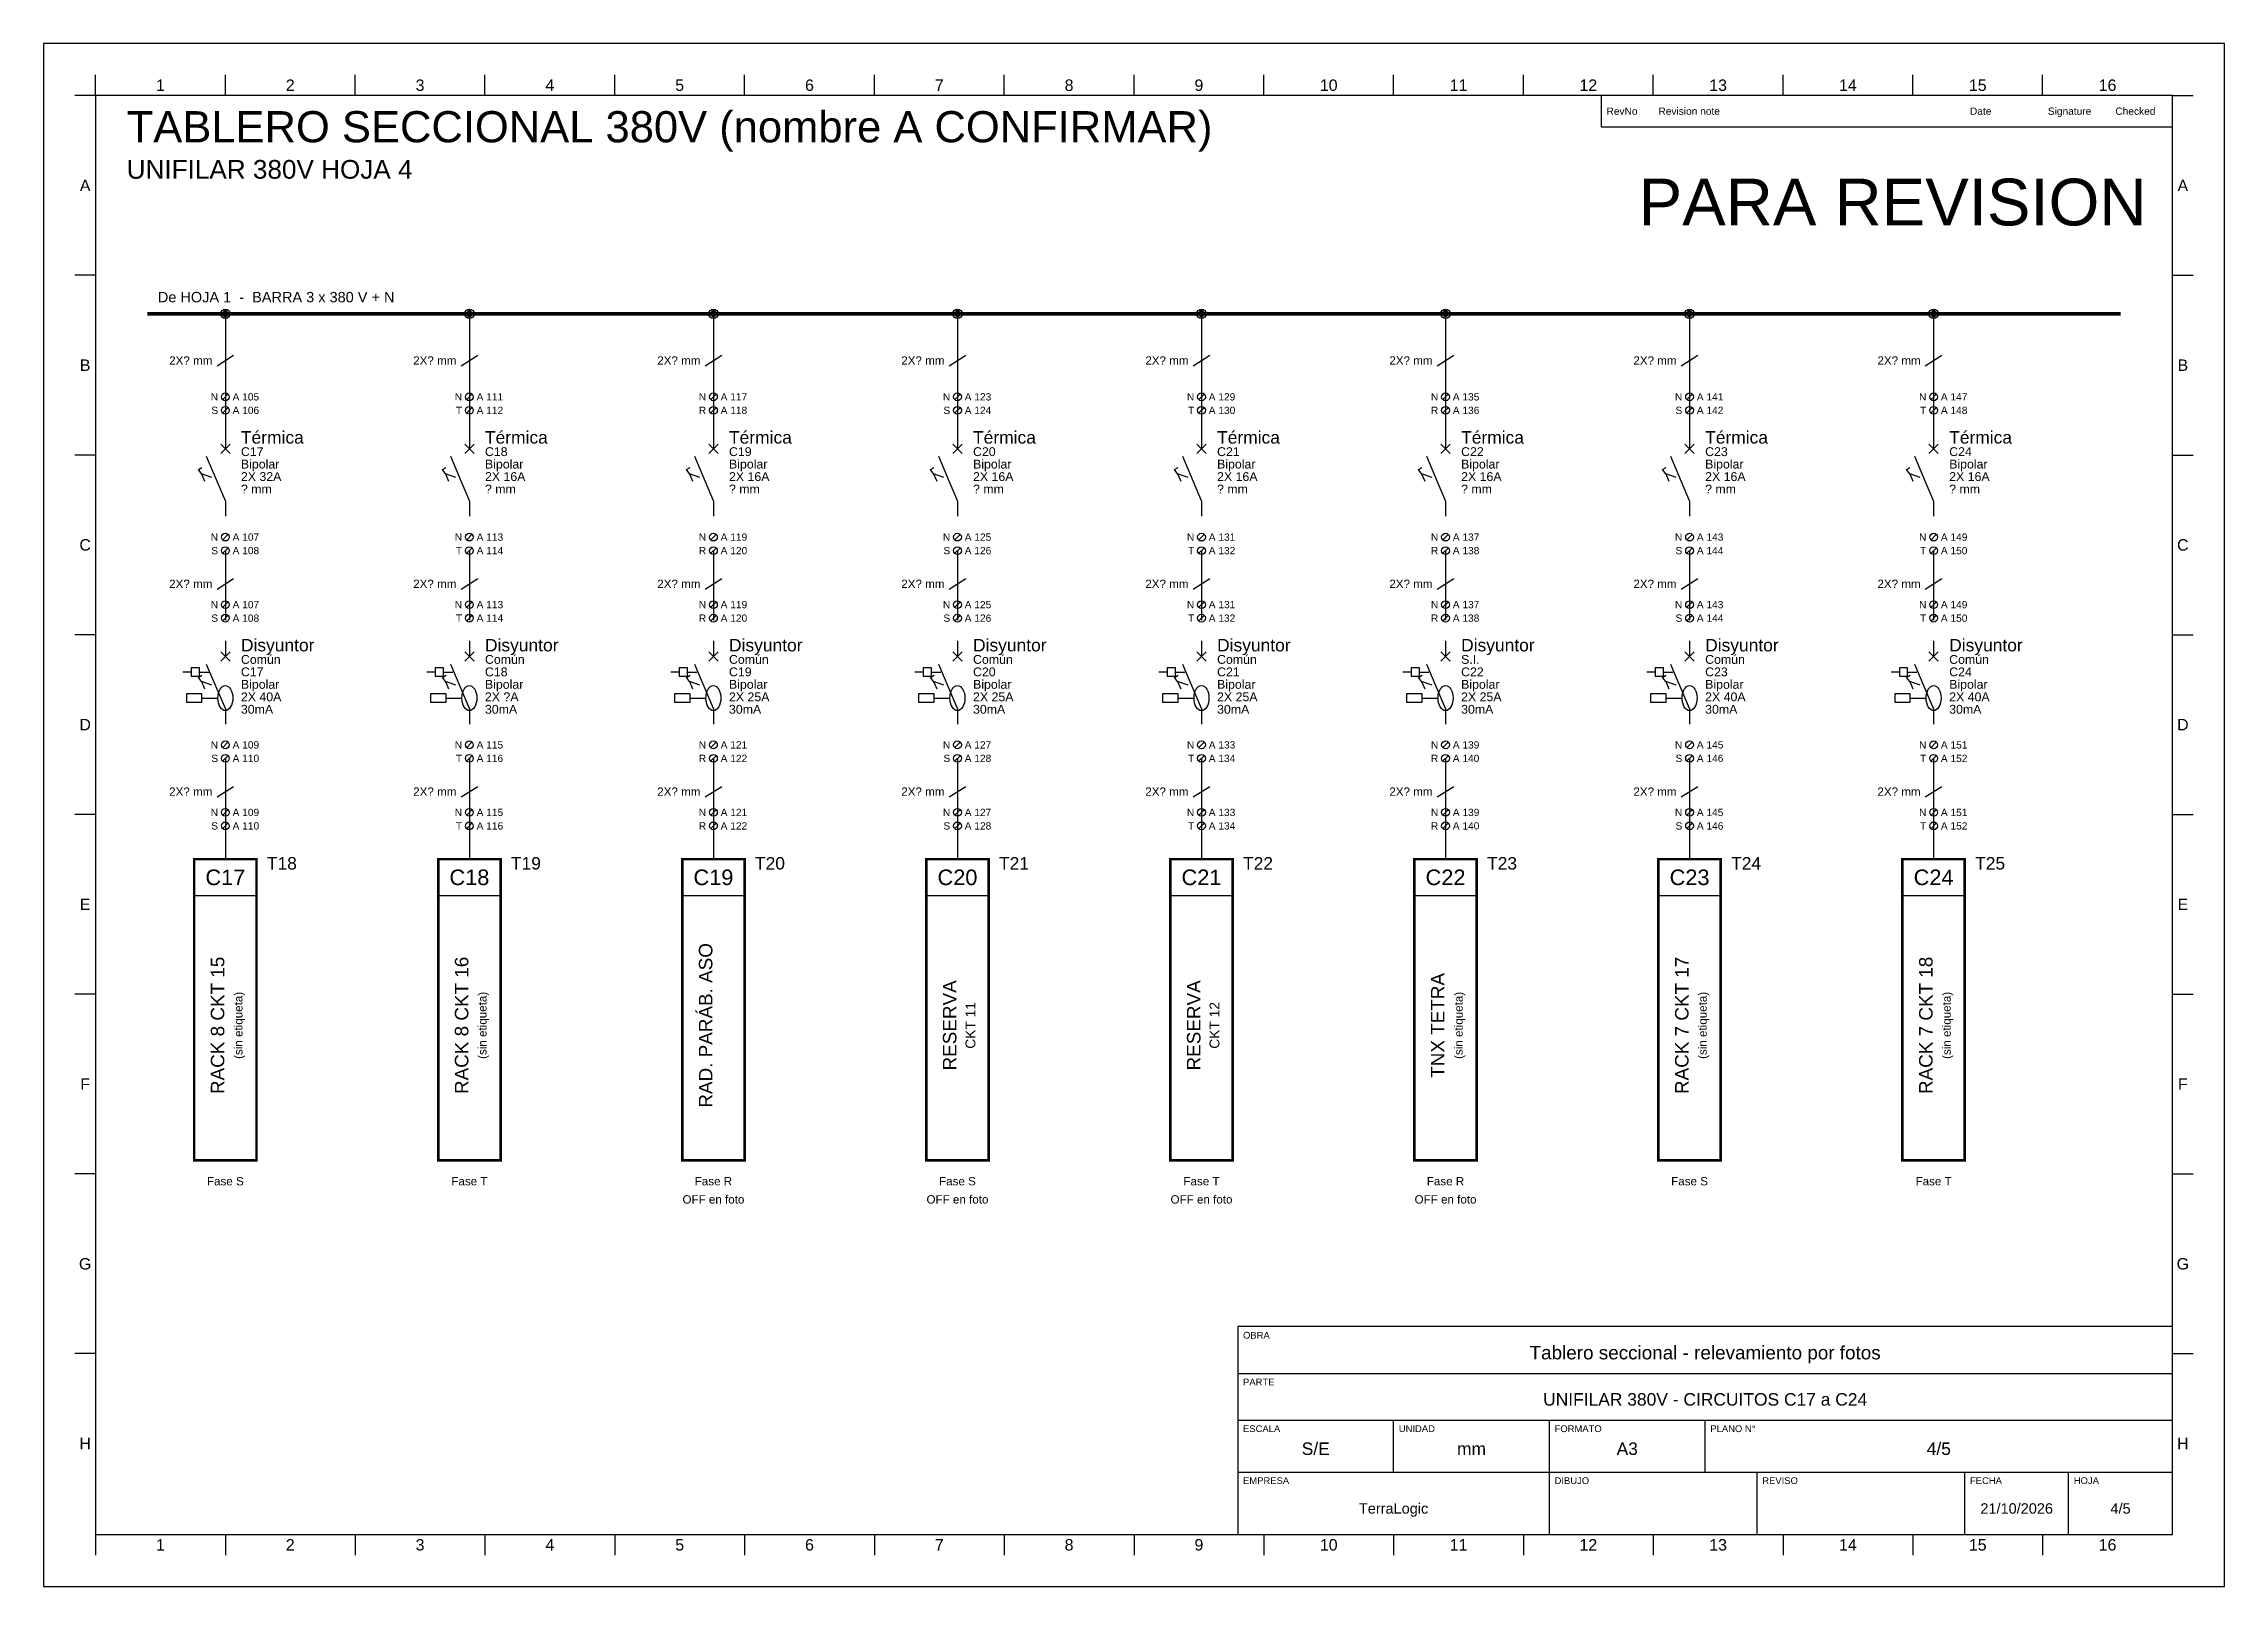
# Model space of a CAD drawing. Header units: millimetres. Extents: x 0 to 2220, y 0 to 297.
# Drawn here: x 1350 to 1770, y 0 to 297 of the extents above; entities that cross this region are included whole.
import ezdxf
from ezdxf.enums import TextEntityAlignment as Align

# ---------------------------------------------------------------- set-up
doc = ezdxf.new("R2010")
doc.units = ezdxf.units.MM
for name, color, linetype in [('A_CONFIRMAR', 30, 'Continuous'), ('BORNES', 7, 'Continuous'), ('CABLES', 7, 'Continuous'), ('DESTINOS', 7, 'Continuous'), ('MARCO', 7, 'Continuous'), ('NUM_CONDUCTOR', 7, 'Continuous'), ('PE', 3, 'Continuous'), ('POTENCIA', 7, 'Continuous'), ('ROTULO', 7, 'Continuous'), ('SIMBOLOS', 7, 'Continuous'), ('TEXTO', 7, 'Continuous')]:
    doc.layers.add(name, color=color, linetype=linetype)
doc.styles.add('ARIAL', font='arial.ttf')

msp = doc.modelspace()

# ---------------------------------------------------------------- texts
at = {"layer": 'A_CONFIRMAR', "style": 'ARIAL'}
for p in [(1382.5, 236), (1429.5, 236), (1476.5, 236), (1523.5, 236), (1570.5, 236), (1617.5, 236), (1664.5, 236), (1711.5, 236), (1382.5, 193), (1429.5, 193), (1476.5, 193), (1523.5, 193), (1570.5, 193), (1617.5, 193), (1664.5, 193), (1711.5, 193), (1382.5, 153), (1429.5, 153), (1476.5, 153), (1523.5, 153), (1570.5, 153), (1617.5, 153), (1664.5, 153), (1711.5, 153)]:
    msp.add_text('2X? mm', height=1.6, dxfattribs=at).set_placement(p, align=Align.MIDDLE_RIGHT)
for s, p in [('? mm', (1388, 210.4)), ('? mm', (1435, 210.4)), ('? mm', (1482, 210.4)), ('? mm', (1529, 210.4)), ('? mm', (1576, 210.4)), ('? mm', (1623, 210.4)), ('? mm', (1670, 210.4)), ('? mm', (1717, 210.4)), ('2X ?A', (1435, 170.4))]:
    msp.add_text(s, height=1.7, dxfattribs=at).set_placement(p)
for p in [(1387.5, 108), (1434.5, 108), (1622.5, 108), (1669.5, 108), (1716.5, 108)]:
    msp.add_text('(sin etiqueta)', height=1.6, rotation=90, dxfattribs=at).set_placement(p, align=Align.MIDDLE_CENTER)
for s, p in [('Fase S', (1385, 78)), ('Fase T', (1432, 78)), ('Fase R', (1479, 78)), ('Fase S', (1526, 78)), ('Fase T', (1573, 78)), ('Fase R', (1620, 78)), ('Fase S', (1667, 78)), ('Fase T', (1714, 78)), ('OFF en foto', (1479, 74.5)), ('OFF en foto', (1526, 74.5)), ('OFF en foto', (1573, 74.5)), ('OFF en foto', (1620, 74.5))]:
    msp.add_text(s, height=1.6, dxfattribs=at).set_placement(p, align=Align.MIDDLE_CENTER)
at = {"layer": 'DESTINOS', "style": 'ARIAL'}
for s, p in [('C17', (1385, 136.5)), ('C18', (1432, 136.5)), ('C19', (1479, 136.5)), ('C20', (1526, 136.5)), ('C21', (1573, 136.5)), ('C22', (1620, 136.5)), ('C23', (1667, 136.5)), ('C24', (1714, 136.5))]:
    msp.add_text(s, height=3, dxfattribs=at).set_placement(p, align=Align.MIDDLE_CENTER)
for s, height, p in [('RAD. PARÁB. ASO', 2.6, (1477.5, 108)), ('RACK 8 CKT 15', 2.6, (1383.5, 108)), ('RACK 8 CKT 16', 2.6, (1430.5, 108)), ('TNX TETRA', 2.6, (1618.5, 108)), ('RACK 7 CKT 17', 2.6, (1665.5, 108)), ('RACK 7 CKT 18', 2.6, (1712.5, 108)), ('RESERVA', 2.6, (1524.5, 108)), ('RESERVA', 2.6, (1571.5, 108)), ('CKT 11', 1.9, (1528.5, 108)), ('CKT 12', 1.9, (1575.5, 108))]:
    msp.add_text(s, height=height, rotation=90, dxfattribs=at).set_placement(p, align=Align.MIDDLE_CENTER)
at = {"layer": 'MARCO', "style": 'ARIAL'}
for s, p in [('1', (1372.5, 289)), ('2', (1397.5, 289)), ('3', (1422.5, 289)), ('4', (1447.5, 289)), ('5', (1472.5, 289)), ('6', (1497.5, 289)), ('7', (1522.5, 289)), ('8', (1547.5, 289)), ('9', (1572.5, 289)), ('10', (1597.5, 289)), ('11', (1622.5, 289)), ('12', (1647.5, 289)), ('13', (1672.5, 289)), ('14', (1697.5, 289)), ('15', (1722.5, 289)), ('16', (1747.5, 289)), ('A', (1358, 269.7)), ('A', (1762, 269.7)), ('B', (1358, 235.1)), ('B', (1762, 235.1)), ('C', (1358, 200.5)), ('C', (1762, 200.5)), ('D', (1358, 165.9)), ('D', (1762, 165.9)), ('E', (1358, 131.3)), ('E', (1762, 131.3)), ('F', (1358, 96.7)), ('F', (1762, 96.7)), ('G', (1358, 62.1)), ('G', (1762, 62.1)), ('H', (1358, 27.5)), ('H', (1762, 27.5)), ('1', (1372.5, 8)), ('2', (1397.5, 8)), ('3', (1422.5, 8)), ('4', (1447.5, 8)), ('5', (1472.5, 8)), ('6', (1497.5, 8)), ('7', (1522.5, 8)), ('8', (1547.5, 8)), ('9', (1572.5, 8)), ('10', (1597.5, 8)), ('11', (1622.5, 8)), ('12', (1647.5, 8)), ('13', (1672.5, 8)), ('14', (1697.5, 8)), ('15', (1722.5, 8)), ('16', (1747.5, 8))]:
    msp.add_text(s, height=2.2, dxfattribs=at).set_placement(p, align=Align.MIDDLE_CENTER)
at = {"layer": 'NUM_CONDUCTOR', "style": 'ARIAL'}
for s, p in [('N', (1383.6, 229)), ('S', (1383.6, 226.4)), ('N', (1430.6, 229)), ('T', (1430.6, 226.4)), ('N', (1477.6, 229)), ('R', (1477.6, 226.4)), ('N', (1524.6, 229)), ('S', (1524.6, 226.4)), ('N', (1571.6, 229)), ('T', (1571.6, 226.4)), ('N', (1618.6, 229)), ('R', (1618.6, 226.4)), ('N', (1665.6, 229)), ('S', (1665.6, 226.4)), ('N', (1712.6, 229)), ('T', (1712.6, 226.4)), ('N', (1383.6, 202)), ('N', (1430.6, 202)), ('N', (1477.6, 202)), ('N', (1524.6, 202)), ('N', (1571.6, 202)), ('N', (1618.6, 202)), ('N', (1665.6, 202)), ('N', (1712.6, 202)), ('S', (1383.6, 199.4)), ('T', (1430.6, 199.4)), ('R', (1477.6, 199.4)), ('S', (1524.6, 199.4)), ('T', (1571.6, 199.4)), ('R', (1618.6, 199.4)), ('S', (1665.6, 199.4)), ('T', (1712.6, 199.4)), ('N', (1383.6, 189)), ('N', (1430.6, 189)), ('N', (1477.6, 189)), ('N', (1524.6, 189)), ('N', (1571.6, 189)), ('N', (1618.6, 189)), ('N', (1665.6, 189)), ('N', (1712.6, 189)), ('S', (1383.6, 186.4)), ('T', (1430.6, 186.4)), ('R', (1477.6, 186.4)), ('S', (1524.6, 186.4)), ('T', (1571.6, 186.4)), ('R', (1618.6, 186.4)), ('S', (1665.6, 186.4)), ('T', (1712.6, 186.4)), ('N', (1383.6, 162)), ('S', (1383.6, 159.4)), ('N', (1430.6, 162)), ('T', (1430.6, 159.4)), ('N', (1477.6, 162)), ('R', (1477.6, 159.4)), ('N', (1524.6, 162)), ('S', (1524.6, 159.4)), ('N', (1571.6, 162)), ('T', (1571.6, 159.4)), ('N', (1618.6, 162)), ('R', (1618.6, 159.4)), ('N', (1665.6, 162)), ('S', (1665.6, 159.4)), ('N', (1712.6, 162)), ('T', (1712.6, 159.4)), ('N', (1383.6, 149)), ('S', (1383.6, 146.4)), ('N', (1430.6, 149)), ('T', (1430.6, 146.4)), ('N', (1477.6, 149)), ('R', (1477.6, 146.4)), ('N', (1524.6, 149)), ('S', (1524.6, 146.4)), ('N', (1571.6, 149)), ('T', (1571.6, 146.4)), ('N', (1618.6, 149)), ('R', (1618.6, 146.4)), ('N', (1665.6, 149)), ('S', (1665.6, 146.4)), ('N', (1712.6, 149)), ('T', (1712.6, 146.4))]:
    msp.add_text(s, height=1.4, dxfattribs=at).set_placement(p, align=Align.MIDDLE_RIGHT)
for s, p in [('A 105', (1386.4, 229)), ('A 106', (1386.4, 226.4)), ('A 111', (1433.4, 229)), ('A 112', (1433.4, 226.4)), ('A 117', (1480.4, 229)), ('A 118', (1480.4, 226.4)), ('A 123', (1527.4, 229)), ('A 124', (1527.4, 226.4)), ('A 129', (1574.4, 229)), ('A 130', (1574.4, 226.4)), ('A 135', (1621.4, 229)), ('A 136', (1621.4, 226.4)), ('A 141', (1668.4, 229)), ('A 142', (1668.4, 226.4)), ('A 147', (1715.4, 229)), ('A 148', (1715.4, 226.4)), ('A 107', (1386.4, 202)), ('A 113', (1433.4, 202)), ('A 119', (1480.4, 202)), ('A 125', (1527.4, 202)), ('A 131', (1574.4, 202)), ('A 137', (1621.4, 202)), ('A 143', (1668.4, 202)), ('A 149', (1715.4, 202)), ('A 108', (1386.4, 199.4)), ('A 114', (1433.4, 199.4)), ('A 120', (1480.4, 199.4)), ('A 126', (1527.4, 199.4)), ('A 132', (1574.4, 199.4)), ('A 138', (1621.4, 199.4)), ('A 144', (1668.4, 199.4)), ('A 150', (1715.4, 199.4)), ('A 107', (1386.4, 189)), ('A 113', (1433.4, 189)), ('A 119', (1480.4, 189)), ('A 125', (1527.4, 189)), ('A 131', (1574.4, 189)), ('A 137', (1621.4, 189)), ('A 143', (1668.4, 189)), ('A 149', (1715.4, 189)), ('A 108', (1386.4, 186.4)), ('A 114', (1433.4, 186.4)), ('A 120', (1480.4, 186.4)), ('A 126', (1527.4, 186.4)), ('A 132', (1574.4, 186.4)), ('A 138', (1621.4, 186.4)), ('A 144', (1668.4, 186.4)), ('A 150', (1715.4, 186.4)), ('A 109', (1386.4, 162)), ('A 110', (1386.4, 159.4)), ('A 115', (1433.4, 162)), ('A 116', (1433.4, 159.4)), ('A 121', (1480.4, 162)), ('A 122', (1480.4, 159.4)), ('A 127', (1527.4, 162)), ('A 128', (1527.4, 159.4)), ('A 133', (1574.4, 162)), ('A 134', (1574.4, 159.4)), ('A 139', (1621.4, 162)), ('A 140', (1621.4, 159.4)), ('A 145', (1668.4, 162)), ('A 146', (1668.4, 159.4)), ('A 151', (1715.4, 162)), ('A 152', (1715.4, 159.4)), ('A 109', (1386.4, 149)), ('A 110', (1386.4, 146.4)), ('A 115', (1433.4, 149)), ('A 116', (1433.4, 146.4)), ('A 121', (1480.4, 149)), ('A 122', (1480.4, 146.4)), ('A 127', (1527.4, 149)), ('A 128', (1527.4, 146.4)), ('A 133', (1574.4, 149)), ('A 134', (1574.4, 146.4)), ('A 139', (1621.4, 149)), ('A 140', (1621.4, 146.4)), ('A 145', (1668.4, 149)), ('A 146', (1668.4, 146.4)), ('A 151', (1715.4, 149)), ('A 152', (1715.4, 146.4))]:
    msp.add_text(s, height=1.4, dxfattribs=at).set_placement(p, align=Align.MIDDLE_LEFT)
at = {"layer": 'PE', "style": 'ARIAL'}
for s, p in [('T18', (1393, 138)), ('T19', (1440, 138)), ('T20', (1487, 138)), ('T21', (1534, 138)), ('T22', (1581, 138)), ('T23', (1628, 138)), ('T24', (1675, 138)), ('T25', (1722, 138))]:
    msp.add_text(s, height=2.4, dxfattribs=at).set_placement(p)
at = {"layer": 'ROTULO', "style": 'ARIAL'}
for s, p in [('RevNo', (1651, 284)), ('Revision note', (1661, 284)), ('Date', (1721, 284)), ('Signature', (1736, 284)), ('Checked', (1749, 284))]:
    msp.add_text(s, height=1.4, dxfattribs=at).set_placement(p, align=Align.MIDDLE_LEFT)
for s, p in [('OBRA', (1581, 49)), ('PARTE', (1581, 40)), ('ESCALA', (1581, 31)), ('UNIDAD', (1611, 31)), ('FORMATO', (1641, 31)), ('PLANO N°', (1671, 31)), ('EMPRESA', (1581, 21)), ('DIBUJO', (1641, 21)), ('REVISO', (1681, 21)), ('FECHA', (1721, 21)), ('HOJA', (1741, 21))]:
    msp.add_text(s, height=1.3, dxfattribs=at).set_placement(p, align=Align.TOP_LEFT)
for s, height, p in [('Tablero seccional - relevamiento por fotos', 2.6, (1670, 45)), ('UNIFILAR 380V - CIRCUITOS C17 a C24', 2.4, (1670, 36)), ('S/E', 2.4, (1595, 26.5)), ('mm', 2.4, (1625, 26.5)), ('A3', 2.4, (1655, 26.5)), ('4/5', 2.4, (1715, 26.5)), ('TerraLogic', 2, (1610, 15)), ('21/10/2026', 2, (1730, 15)), ('4/5', 2, (1750, 15))]:
    msp.add_text(s, height=height, dxfattribs=at).set_placement(p, align=Align.MIDDLE_CENTER)
at = {"layer": 'TEXTO', "style": 'ARIAL'}
for s, height, p in [('TABLERO SECCIONAL 380V (nombre A CONFIRMAR)', 6, (1366, 278)), ('UNIFILAR 380V HOJA 4', 3.6, (1366, 271)), ('De HOJA 1  -  BARRA 3 x 380 V + N', 2, (1372, 247.2)), ('Térmica', 2.4, (1388, 220)), ('C17', 1.7, (1388, 217.6)), ('Térmica', 2.4, (1435, 220)), ('C18', 1.7, (1435, 217.6)), ('Térmica', 2.4, (1482, 220)), ('C19', 1.7, (1482, 217.6)), ('Térmica', 2.4, (1529, 220)), ('C20', 1.7, (1529, 217.6)), ('Térmica', 2.4, (1576, 220)), ('C21', 1.7, (1576, 217.6)), ('Térmica', 2.4, (1623, 220)), ('C22', 1.7, (1623, 217.6)), ('Térmica', 2.4, (1670, 220)), ('C23', 1.7, (1670, 217.6)), ('Térmica', 2.4, (1717, 220)), ('C24', 1.7, (1717, 217.6)), ('2X 32A', 1.7, (1388, 212.8)), ('Bipolar', 1.7, (1388, 215.2)), ('2X 16A', 1.7, (1435, 212.8)), ('Bipolar', 1.7, (1435, 215.2)), ('2X 16A', 1.7, (1482, 212.8)), ('Bipolar', 1.7, (1482, 215.2)), ('2X 16A', 1.7, (1529, 212.8)), ('Bipolar', 1.7, (1529, 215.2)), ('2X 16A', 1.7, (1576, 212.8)), ('Bipolar', 1.7, (1576, 215.2)), ('2X 16A', 1.7, (1623, 212.8)), ('Bipolar', 1.7, (1623, 215.2)), ('2X 16A', 1.7, (1670, 212.8)), ('Bipolar', 1.7, (1670, 215.2)), ('2X 16A', 1.7, (1717, 212.8)), ('Bipolar', 1.7, (1717, 215.2)), ('Disyuntor', 2.4, (1388, 180)), ('Disyuntor', 2.4, (1435, 180)), ('Disyuntor', 2.4, (1482, 180)), ('Disyuntor', 2.4, (1529, 180)), ('Disyuntor', 2.4, (1576, 180)), ('Disyuntor', 2.4, (1623, 180)), ('Disyuntor', 2.4, (1670, 180)), ('Disyuntor', 2.4, (1717, 180)), ('Común', 1.7, (1388, 177.6)), ('C17', 1.7, (1388, 175.2)), ('Común', 1.7, (1435, 177.6)), ('C18', 1.7, (1435, 175.2)), ('Común', 1.7, (1482, 177.6)), ('C19', 1.7, (1482, 175.2)), ('Común', 1.7, (1529, 177.6)), ('C20', 1.7, (1529, 175.2)), ('Común', 1.7, (1576, 177.6)), ('C21', 1.7, (1576, 175.2)), ('S.I.', 1.7, (1623, 177.6)), ('C22', 1.7, (1623, 175.2)), ('Común', 1.7, (1670, 177.6)), ('C23', 1.7, (1670, 175.2)), ('Común', 1.7, (1717, 177.6)), ('C24', 1.7, (1717, 175.2)), ('Bipolar', 1.7, (1388, 172.8)), ('Bipolar', 1.7, (1435, 172.8)), ('Bipolar', 1.7, (1482, 172.8)), ('Bipolar', 1.7, (1529, 172.8)), ('Bipolar', 1.7, (1576, 172.8)), ('Bipolar', 1.7, (1623, 172.8)), ('Bipolar', 1.7, (1670, 172.8)), ('Bipolar', 1.7, (1717, 172.8)), ('30mA', 1.7, (1388, 168)), ('2X 40A', 1.7, (1388, 170.4)), ('30mA', 1.7, (1435, 168)), ('30mA', 1.7, (1482, 168)), ('2X 25A', 1.7, (1482, 170.4)), ('30mA', 1.7, (1529, 168)), ('2X 25A', 1.7, (1529, 170.4)), ('30mA', 1.7, (1576, 168)), ('2X 25A', 1.7, (1576, 170.4)), ('30mA', 1.7, (1623, 168)), ('2X 25A', 1.7, (1623, 170.4)), ('30mA', 1.7, (1670, 168)), ('2X 40A', 1.7, (1670, 170.4)), ('30mA', 1.7, (1717, 168)), ('2X 40A', 1.7, (1717, 170.4))]:
    msp.add_text(s, height=height, dxfattribs=at).set_placement(p)
msp.add_text('PARA REVISION', height=9, dxfattribs=at).set_placement((1755, 262), align=Align.RIGHT)

# ---------------------------------------------------------------- hatches: boundary and pattern name
for points in [[(1384.1, 245), (1385, 245.9), (1385.9, 245), (1385, 244.1)], [(1431.1, 245), (1432, 245.9), (1432.9, 245), (1432, 244.1)], [(1478.1, 245), (1479, 245.9), (1479.9, 245), (1479, 244.1)], [(1525.1, 245), (1526, 245.9), (1526.9, 245), (1526, 244.1)], [(1572.1, 245), (1573, 245.9), (1573.9, 245), (1573, 244.1)], [(1619.1, 245), (1620, 245.9), (1620.9, 245), (1620, 244.1)], [(1666.1, 245), (1667, 245.9), (1667.9, 245), (1667, 244.1)], [(1713.1, 245), (1714, 245.9), (1714.9, 245), (1714, 244.1)]]:
    msp.add_hatch(color=7).paths.add_polyline_path(points)

# ---------------------------------------------------------------- linework, layer by layer
at = {"layer": 'BORNES'}
for p, q in [((1384.5, 228.5), (1385.5, 229.5)), ((1384.5, 225.9), (1385.5, 226.9)), ((1431.5, 228.5), (1432.5, 229.5)), ((1431.5, 225.9), (1432.5, 226.9)), ((1478.5, 228.5), (1479.5, 229.5)), ((1478.5, 225.9), (1479.5, 226.9)), ((1525.5, 228.5), (1526.5, 229.5)), ((1525.5, 225.9), (1526.5, 226.9)), ((1572.5, 228.5), (1573.5, 229.5)), ((1572.5, 225.9), (1573.5, 226.9)), ((1619.5, 228.5), (1620.5, 229.5)), ((1619.5, 225.9), (1620.5, 226.9)), ((1666.5, 228.5), (1667.5, 229.5)), ((1666.5, 225.9), (1667.5, 226.9)), ((1713.5, 228.5), (1714.5, 229.5)), ((1713.5, 225.9), (1714.5, 226.9)), ((1384.5, 201.5), (1385.5, 202.5)), ((1431.5, 201.5), (1432.5, 202.5)), ((1478.5, 201.5), (1479.5, 202.5)), ((1525.5, 201.5), (1526.5, 202.5)), ((1572.5, 201.5), (1573.5, 202.5)), ((1619.5, 201.5), (1620.5, 202.5)), ((1666.5, 201.5), (1667.5, 202.5)), ((1713.5, 201.5), (1714.5, 202.5)), ((1384.5, 198.9), (1385.5, 199.9)), ((1431.5, 198.9), (1432.5, 199.9)), ((1478.5, 198.9), (1479.5, 199.9)), ((1525.5, 198.9), (1526.5, 199.9)), ((1572.5, 198.9), (1573.5, 199.9)), ((1619.5, 198.9), (1620.5, 199.9)), ((1666.5, 198.9), (1667.5, 199.9)), ((1713.5, 198.9), (1714.5, 199.9)), ((1384.5, 188.5), (1385.5, 189.5)), ((1431.5, 188.5), (1432.5, 189.5)), ((1478.5, 188.5), (1479.5, 189.5)), ((1525.5, 188.5), (1526.5, 189.5)), ((1572.5, 188.5), (1573.5, 189.5)), ((1619.5, 188.5), (1620.5, 189.5)), ((1666.5, 188.5), (1667.5, 189.5)), ((1713.5, 188.5), (1714.5, 189.5)), ((1384.5, 185.9), (1385.5, 186.9)), ((1431.5, 185.9), (1432.5, 186.9)), ((1478.5, 185.9), (1479.5, 186.9)), ((1525.5, 185.9), (1526.5, 186.9)), ((1572.5, 185.9), (1573.5, 186.9)), ((1619.5, 185.9), (1620.5, 186.9)), ((1666.5, 185.9), (1667.5, 186.9)), ((1713.5, 185.9), (1714.5, 186.9)), ((1384.5, 161.5), (1385.5, 162.5)), ((1384.5, 158.9), (1385.5, 159.9)), ((1431.5, 161.5), (1432.5, 162.5)), ((1431.5, 158.9), (1432.5, 159.9)), ((1478.5, 161.5), (1479.5, 162.5)), ((1478.5, 158.9), (1479.5, 159.9)), ((1525.5, 161.5), (1526.5, 162.5)), ((1525.5, 158.9), (1526.5, 159.9)), ((1572.5, 161.5), (1573.5, 162.5)), ((1572.5, 158.9), (1573.5, 159.9)), ((1619.5, 161.5), (1620.5, 162.5)), ((1619.5, 158.9), (1620.5, 159.9)), ((1666.5, 161.5), (1667.5, 162.5)), ((1666.5, 158.9), (1667.5, 159.9)), ((1713.5, 161.5), (1714.5, 162.5)), ((1713.5, 158.9), (1714.5, 159.9)), ((1384.5, 148.5), (1385.5, 149.5)), ((1431.5, 148.5), (1432.5, 149.5)), ((1478.5, 148.5), (1479.5, 149.5)), ((1525.5, 148.5), (1526.5, 149.5)), ((1572.5, 148.5), (1573.5, 149.5)), ((1619.5, 148.5), (1620.5, 149.5)), ((1666.5, 148.5), (1667.5, 149.5)), ((1713.5, 148.5), (1714.5, 149.5)), ((1384.5, 145.9), (1385.5, 146.9)), ((1431.5, 145.9), (1432.5, 146.9)), ((1478.5, 145.9), (1479.5, 146.9)), ((1525.5, 145.9), (1526.5, 146.9)), ((1572.5, 145.9), (1573.5, 146.9)), ((1619.5, 145.9), (1620.5, 146.9)), ((1666.5, 145.9), (1667.5, 146.9)), ((1713.5, 145.9), (1714.5, 146.9))]:
    msp.add_line(p, q, dxfattribs=at)
for centre in [(1385, 229), (1385, 226.4), (1432, 229), (1432, 226.4), (1479, 229), (1479, 226.4), (1526, 229), (1526, 226.4), (1573, 229), (1573, 226.4), (1620, 229), (1620, 226.4), (1667, 229), (1667, 226.4), (1714, 229), (1714, 226.4), (1385, 202), (1432, 202), (1479, 202), (1526, 202), (1573, 202), (1620, 202), (1667, 202), (1714, 202), (1385, 199.4), (1432, 199.4), (1479, 199.4), (1526, 199.4), (1573, 199.4), (1620, 199.4), (1667, 199.4), (1714, 199.4), (1385, 189), (1432, 189), (1479, 189), (1526, 189), (1573, 189), (1620, 189), (1667, 189), (1714, 189), (1385, 186.4), (1432, 186.4), (1479, 186.4), (1526, 186.4), (1573, 186.4), (1620, 186.4), (1667, 186.4), (1714, 186.4), (1385, 162), (1385, 159.4), (1432, 162), (1432, 159.4), (1479, 162), (1479, 159.4), (1526, 162), (1526, 159.4), (1573, 162), (1573, 159.4), (1620, 162), (1620, 159.4), (1667, 162), (1667, 159.4), (1714, 162), (1714, 159.4), (1385, 149), (1385, 146.4), (1432, 149), (1432, 146.4), (1479, 149), (1479, 146.4), (1526, 149), (1526, 146.4), (1573, 149), (1573, 146.4), (1620, 149), (1620, 146.4), (1667, 149), (1667, 146.4), (1714, 149), (1714, 146.4)]:
    msp.add_circle(centre, 0.75, dxfattribs=at)
at = {"layer": 'CABLES'}
for p, q in [((1383.4, 235), (1386.6, 237)), ((1430.4, 235), (1433.6, 237)), ((1477.4, 235), (1480.6, 237)), ((1524.4, 235), (1527.6, 237)), ((1571.4, 235), (1574.6, 237)), ((1618.4, 235), (1621.6, 237)), ((1665.4, 235), (1668.6, 237)), ((1712.4, 235), (1715.6, 237)), ((1383.4, 192), (1386.6, 194)), ((1430.4, 192), (1433.6, 194)), ((1477.4, 192), (1480.6, 194)), ((1524.4, 192), (1527.6, 194)), ((1571.4, 192), (1574.6, 194)), ((1618.4, 192), (1621.6, 194)), ((1665.4, 192), (1668.6, 194)), ((1712.4, 192), (1715.6, 194)), ((1383.4, 152), (1386.6, 154)), ((1430.4, 152), (1433.6, 154)), ((1477.4, 152), (1480.6, 154)), ((1524.4, 152), (1527.6, 154)), ((1571.4, 152), (1574.6, 154)), ((1618.4, 152), (1621.6, 154)), ((1665.4, 152), (1668.6, 154)), ((1712.4, 152), (1715.6, 154))]:
    msp.add_line(p, q, dxfattribs=at)
at = {"layer": 'DESTINOS'}
for p, q in [((1379, 133), (1391, 133)), ((1426, 133), (1438, 133)), ((1473, 133), (1485, 133)), ((1520, 133), (1532, 133)), ((1567, 133), (1579, 133)), ((1614, 133), (1626, 133)), ((1661, 133), (1673, 133)), ((1708, 133), (1720, 133))]:
    msp.add_line(p, q, dxfattribs=at)
at = {"layer": 'DESTINOS', "const_width": 0.5}
for points in [[(1379, 82), (1391, 82), (1391, 140), (1379, 140)], [(1426, 82), (1438, 82), (1438, 140), (1426, 140)], [(1473, 82), (1485, 82), (1485, 140), (1473, 140)], [(1520, 82), (1532, 82), (1532, 140), (1520, 140)], [(1567, 82), (1579, 82), (1579, 140), (1567, 140)], [(1614, 82), (1626, 82), (1626, 140), (1614, 140)], [(1661, 82), (1673, 82), (1673, 140), (1661, 140)], [(1708, 82), (1720, 82), (1720, 140), (1708, 140)]]:
    msp.add_lwpolyline(points, close=True, dxfattribs=at)
at = {"layer": 'MARCO'}
for p, q in [((1360, 287), (1360, 291)), ((1385, 287), (1385, 291)), ((1410, 287), (1410, 291)), ((1435, 287), (1435, 291)), ((1460, 287), (1460, 291)), ((1485, 287), (1485, 291)), ((1510, 287), (1510, 291)), ((1535, 287), (1535, 291)), ((1560, 287), (1560, 291)), ((1585, 287), (1585, 291)), ((1610, 287), (1610, 291)), ((1635, 287), (1635, 291)), ((1660, 287), (1660, 291)), ((1685, 287), (1685, 291)), ((1710, 287), (1710, 291)), ((1735, 287), (1735, 291)), ((1360, 287), (1356, 287)), ((1760, 287), (1764, 287)), ((1360, 252.4), (1356, 252.4)), ((1760, 252.4), (1764, 252.4)), ((1360, 217.8), (1356, 217.8)), ((1760, 217.8), (1764, 217.8)), ((1360, 183.2), (1356, 183.2)), ((1760, 183.2), (1764, 183.2)), ((1360, 148.6), (1356, 148.6)), ((1760, 148.6), (1764, 148.6)), ((1360, 114), (1356, 114)), ((1760, 114), (1764, 114)), ((1360, 79.4), (1356, 79.4)), ((1760, 79.4), (1764, 79.4)), ((1360, 44.8), (1356, 44.8)), ((1760, 44.8), (1764, 44.8)), ((1360, 10), (1360, 6)), ((1385, 10), (1385, 6)), ((1410, 10), (1410, 6)), ((1435, 10), (1435, 6)), ((1460, 10), (1460, 6)), ((1485, 10), (1485, 6)), ((1510, 10), (1510, 6)), ((1535, 10), (1535, 6)), ((1560, 10), (1560, 6)), ((1585, 10), (1585, 6)), ((1610, 10), (1610, 6)), ((1635, 10), (1635, 6)), ((1660, 10), (1660, 6)), ((1685, 10), (1685, 6)), ((1710, 10), (1710, 6)), ((1735, 10), (1735, 6))]:
    msp.add_line(p, q, dxfattribs=at)
for points in [[(1350, 0), (1770, 0), (1770, 297), (1350, 297)], [(1360, 10), (1760, 10), (1760, 287), (1360, 287)]]:
    msp.add_lwpolyline(points, close=True, dxfattribs=at)
at = {"layer": 'POTENCIA'}
for p, q in [((1385, 245), (1385, 222)), ((1432, 245), (1432, 222)), ((1479, 245), (1479, 222)), ((1526, 245), (1526, 222)), ((1573, 245), (1573, 222)), ((1620, 245), (1620, 222)), ((1667, 245), (1667, 222)), ((1714, 245), (1714, 222)), ((1385, 222), (1385, 219)), ((1432, 222), (1432, 219)), ((1479, 222), (1479, 219)), ((1526, 222), (1526, 219)), ((1573, 222), (1573, 219)), ((1620, 222), (1620, 219)), ((1667, 222), (1667, 219)), ((1714, 222), (1714, 219)), ((1385, 209), (1385, 206)), ((1432, 209), (1432, 206)), ((1479, 209), (1479, 206)), ((1526, 209), (1526, 206)), ((1573, 209), (1573, 206)), ((1620, 209), (1620, 206)), ((1667, 209), (1667, 206)), ((1714, 209), (1714, 206)), ((1385, 199.4), (1385, 186)), ((1432, 199.4), (1432, 186)), ((1479, 199.4), (1479, 186)), ((1526, 199.4), (1526, 186)), ((1573, 199.4), (1573, 186)), ((1620, 199.4), (1620, 186)), ((1667, 199.4), (1667, 186)), ((1714, 199.4), (1714, 186)), ((1385, 182), (1385, 179)), ((1432, 182), (1432, 179)), ((1479, 182), (1479, 179)), ((1526, 182), (1526, 179)), ((1573, 182), (1573, 179)), ((1620, 182), (1620, 179)), ((1667, 182), (1667, 179)), ((1714, 182), (1714, 179)), ((1385, 169), (1385, 166)), ((1432, 169), (1432, 166)), ((1479, 169), (1479, 166)), ((1526, 169), (1526, 166)), ((1573, 169), (1573, 166)), ((1620, 169), (1620, 166)), ((1667, 169), (1667, 166)), ((1714, 169), (1714, 166)), ((1385, 159.4), (1385, 146)), ((1432, 159.4), (1432, 146)), ((1479, 159.4), (1479, 146)), ((1526, 159.4), (1526, 146)), ((1573, 159.4), (1573, 146)), ((1620, 159.4), (1620, 146)), ((1667, 159.4), (1667, 146)), ((1714, 159.4), (1714, 146)), ((1385, 146.4), (1385, 140)), ((1432, 146.4), (1432, 140)), ((1479, 146.4), (1479, 140)), ((1526, 146.4), (1526, 140)), ((1573, 146.4), (1573, 140)), ((1620, 146.4), (1620, 140)), ((1667, 146.4), (1667, 140)), ((1714, 146.4), (1714, 140))]:
    msp.add_line(p, q, dxfattribs=at)
at = {"layer": 'POTENCIA', "const_width": 0.7}
msp.add_lwpolyline([(1370, 245), (1750, 245)], dxfattribs=at)
at = {"layer": 'POTENCIA'}
for centre in [(1385, 245), (1432, 245), (1479, 245), (1526, 245), (1573, 245), (1620, 245), (1667, 245), (1714, 245)]:
    msp.add_circle(centre, 0.9, dxfattribs=at)
at = {"layer": 'ROTULO'}
for p, q in [((1580, 41), (1760, 41)), ((1580, 32), (1760, 32)), ((1610, 22), (1610, 32)), ((1640, 22), (1640, 32)), ((1670, 22), (1670, 32)), ((1580, 22), (1760, 22)), ((1640, 10), (1640, 22)), ((1680, 10), (1680, 22)), ((1720, 10), (1720, 22)), ((1740, 10), (1740, 22))]:
    msp.add_line(p, q, dxfattribs=at)
for points in [[(1650, 281), (1760, 281), (1760, 287), (1650, 287)], [(1580, 10), (1760, 10), (1760, 50), (1580, 50)]]:
    msp.add_lwpolyline(points, close=True, dxfattribs=at)
at = {"layer": 'SIMBOLOS'}
for p, q in [((1384.1, 219.9), (1385.9, 218.1)), ((1384.1, 218.1), (1385.9, 219.9)), ((1431.1, 219.9), (1432.9, 218.1)), ((1431.1, 218.1), (1432.9, 219.9)), ((1478.1, 219.9), (1479.9, 218.1)), ((1478.1, 218.1), (1479.9, 219.9)), ((1525.1, 219.9), (1526.9, 218.1)), ((1525.1, 218.1), (1526.9, 219.9)), ((1572.1, 219.9), (1573.9, 218.1)), ((1572.1, 218.1), (1573.9, 219.9)), ((1619.1, 219.9), (1620.9, 218.1)), ((1619.1, 218.1), (1620.9, 219.9)), ((1666.1, 219.9), (1667.9, 218.1)), ((1666.1, 218.1), (1667.9, 219.9)), ((1713.1, 219.9), (1714.9, 218.1)), ((1713.1, 218.1), (1714.9, 219.9)), ((1385, 209), (1381.4, 217.5)), ((1432, 209), (1428.4, 217.5)), ((1479, 209), (1475.4, 217.5)), ((1526, 209), (1522.4, 217.5)), ((1573, 209), (1569.4, 217.5)), ((1620, 209), (1616.4, 217.5)), ((1667, 209), (1663.4, 217.5)), ((1714, 209), (1710.4, 217.5)), ((1382.4, 213.5), (1380.4, 214.2)), ((1380.4, 214.2), (1381, 212.8)), ((1429.4, 213.5), (1427.4, 214.2)), ((1427.4, 214.2), (1428, 212.8)), ((1476.4, 213.5), (1474.4, 214.2)), ((1474.4, 214.2), (1475, 212.8)), ((1523.4, 213.5), (1521.4, 214.2)), ((1521.4, 214.2), (1522, 212.8)), ((1570.4, 213.5), (1568.4, 214.2)), ((1568.4, 214.2), (1569, 212.8)), ((1617.4, 213.5), (1615.4, 214.2)), ((1615.4, 214.2), (1616, 212.8)), ((1664.4, 213.5), (1662.4, 214.2)), ((1662.4, 214.2), (1663, 212.8)), ((1711.4, 213.5), (1709.4, 214.2)), ((1709.4, 214.2), (1710, 212.8)), ((1385, 169), (1381.4, 177.5)), ((1384.1, 179.9), (1385.9, 178.1)), ((1384.1, 178.1), (1385.9, 179.9)), ((1432, 169), (1428.4, 177.5)), ((1431.1, 179.9), (1432.9, 178.1)), ((1431.1, 178.1), (1432.9, 179.9)), ((1479, 169), (1475.4, 177.5)), ((1478.1, 179.9), (1479.9, 178.1)), ((1478.1, 178.1), (1479.9, 179.9)), ((1526, 169), (1522.4, 177.5)), ((1525.1, 179.9), (1526.9, 178.1)), ((1525.1, 178.1), (1526.9, 179.9)), ((1573, 169), (1569.4, 177.5)), ((1572.1, 179.9), (1573.9, 178.1)), ((1572.1, 178.1), (1573.9, 179.9)), ((1620, 169), (1616.4, 177.5)), ((1619.1, 179.9), (1620.9, 178.1)), ((1619.1, 178.1), (1620.9, 179.9)), ((1667, 169), (1663.4, 177.5)), ((1666.1, 179.9), (1667.9, 178.1)), ((1666.1, 178.1), (1667.9, 179.9)), ((1714, 169), (1710.4, 177.5)), ((1713.1, 179.9), (1714.9, 178.1)), ((1713.1, 178.1), (1714.9, 179.9)), ((1378.4, 176), (1376.8, 176)), ((1380, 176), (1381.8, 176)), ((1382.4, 173.5), (1380.4, 174.2)), ((1380.4, 174.2), (1381, 172.8)), ((1425.4, 176), (1423.8, 176)), ((1427, 176), (1428.8, 176)), ((1429.4, 173.5), (1427.4, 174.2)), ((1427.4, 174.2), (1428, 172.8)), ((1472.4, 176), (1470.8, 176)), ((1474, 176), (1475.8, 176)), ((1476.4, 173.5), (1474.4, 174.2)), ((1474.4, 174.2), (1475, 172.8)), ((1519.4, 176), (1517.8, 176)), ((1521, 176), (1522.8, 176)), ((1523.4, 173.5), (1521.4, 174.2)), ((1521.4, 174.2), (1522, 172.8)), ((1566.4, 176), (1564.8, 176)), ((1568, 176), (1569.8, 176)), ((1570.4, 173.5), (1568.4, 174.2)), ((1568.4, 174.2), (1569, 172.8)), ((1613.4, 176), (1611.8, 176)), ((1615, 176), (1616.8, 176)), ((1617.4, 173.5), (1615.4, 174.2)), ((1615.4, 174.2), (1616, 172.8)), ((1660.4, 176), (1658.8, 176)), ((1662, 176), (1663.8, 176)), ((1664.4, 173.5), (1662.4, 174.2)), ((1662.4, 174.2), (1663, 172.8)), ((1707.4, 176), (1705.8, 176)), ((1709, 176), (1710.8, 176)), ((1711.4, 173.5), (1709.4, 174.2)), ((1709.4, 174.2), (1710, 172.8)), ((1380.5, 171), (1383.6, 171)), ((1427.5, 171), (1430.6, 171)), ((1474.5, 171), (1477.6, 171)), ((1521.5, 171), (1524.6, 171)), ((1568.5, 171), (1571.6, 171)), ((1615.5, 171), (1618.6, 171)), ((1662.5, 171), (1665.6, 171)), ((1709.5, 171), (1712.6, 171))]:
    msp.add_line(p, q, dxfattribs=at)
for points in [[(1380.4, 214.2), (1379.8, 215), (1380.5, 215.4)], [(1427.4, 214.2), (1426.8, 215), (1427.5, 215.4)], [(1474.4, 214.2), (1473.8, 215), (1474.5, 215.4)], [(1521.4, 214.2), (1520.8, 215), (1521.5, 215.4)], [(1568.4, 214.2), (1567.8, 215), (1568.5, 215.4)], [(1615.4, 214.2), (1614.8, 215), (1615.5, 215.4)], [(1662.4, 214.2), (1661.8, 215), (1662.5, 215.4)], [(1709.4, 214.2), (1708.8, 215), (1709.5, 215.4)], [(1380.4, 174.2), (1379.8, 175), (1380.5, 175.4)], [(1427.4, 174.2), (1426.8, 175), (1427.5, 175.4)], [(1474.4, 174.2), (1473.8, 175), (1474.5, 175.4)], [(1521.4, 174.2), (1520.8, 175), (1521.5, 175.4)], [(1568.4, 174.2), (1567.8, 175), (1568.5, 175.4)], [(1615.4, 174.2), (1614.8, 175), (1615.5, 175.4)], [(1662.4, 174.2), (1661.8, 175), (1662.5, 175.4)], [(1709.4, 174.2), (1708.8, 175), (1709.5, 175.4)]]:
    msp.add_lwpolyline(points, dxfattribs=at)
for points in [[(1378.4, 175.2), (1380, 175.2), (1380, 176.8), (1378.4, 176.8)], [(1425.4, 175.2), (1427, 175.2), (1427, 176.8), (1425.4, 176.8)], [(1472.4, 175.2), (1474, 175.2), (1474, 176.8), (1472.4, 176.8)], [(1519.4, 175.2), (1521, 175.2), (1521, 176.8), (1519.4, 176.8)], [(1566.4, 175.2), (1568, 175.2), (1568, 176.8), (1566.4, 176.8)], [(1613.4, 175.2), (1615, 175.2), (1615, 176.8), (1613.4, 176.8)], [(1660.4, 175.2), (1662, 175.2), (1662, 176.8), (1660.4, 176.8)], [(1707.4, 175.2), (1709, 175.2), (1709, 176.8), (1707.4, 176.8)], [(1377.5, 170.2), (1380.5, 170.2), (1380.5, 171.8), (1377.5, 171.8)], [(1424.5, 170.2), (1427.5, 170.2), (1427.5, 171.8), (1424.5, 171.8)], [(1471.5, 170.2), (1474.5, 170.2), (1474.5, 171.8), (1471.5, 171.8)], [(1518.5, 170.2), (1521.5, 170.2), (1521.5, 171.8), (1518.5, 171.8)], [(1565.5, 170.2), (1568.5, 170.2), (1568.5, 171.8), (1565.5, 171.8)], [(1612.5, 170.2), (1615.5, 170.2), (1615.5, 171.8), (1612.5, 171.8)], [(1659.5, 170.2), (1662.5, 170.2), (1662.5, 171.8), (1659.5, 171.8)], [(1706.5, 170.2), (1709.5, 170.2), (1709.5, 171.8), (1706.5, 171.8)]]:
    msp.add_lwpolyline(points, close=True, dxfattribs=at)
for centre in [(1385, 171), (1432, 171), (1479, 171), (1526, 171), (1573, 171), (1620, 171), (1667, 171), (1714, 171)]:
    msp.add_ellipse(centre, major_axis=(0, 2.4), ratio=0.6, dxfattribs=at)

msp.set_redraw_order([(e.dxf.handle, doc.entitydb.next_handle()) for e in msp.query("TEXT MTEXT ATTDEF DIMENSION ARC_DIMENSION")])  # texts and dimensions are drawn at this point

doc.saveas('drawing.dxf')
